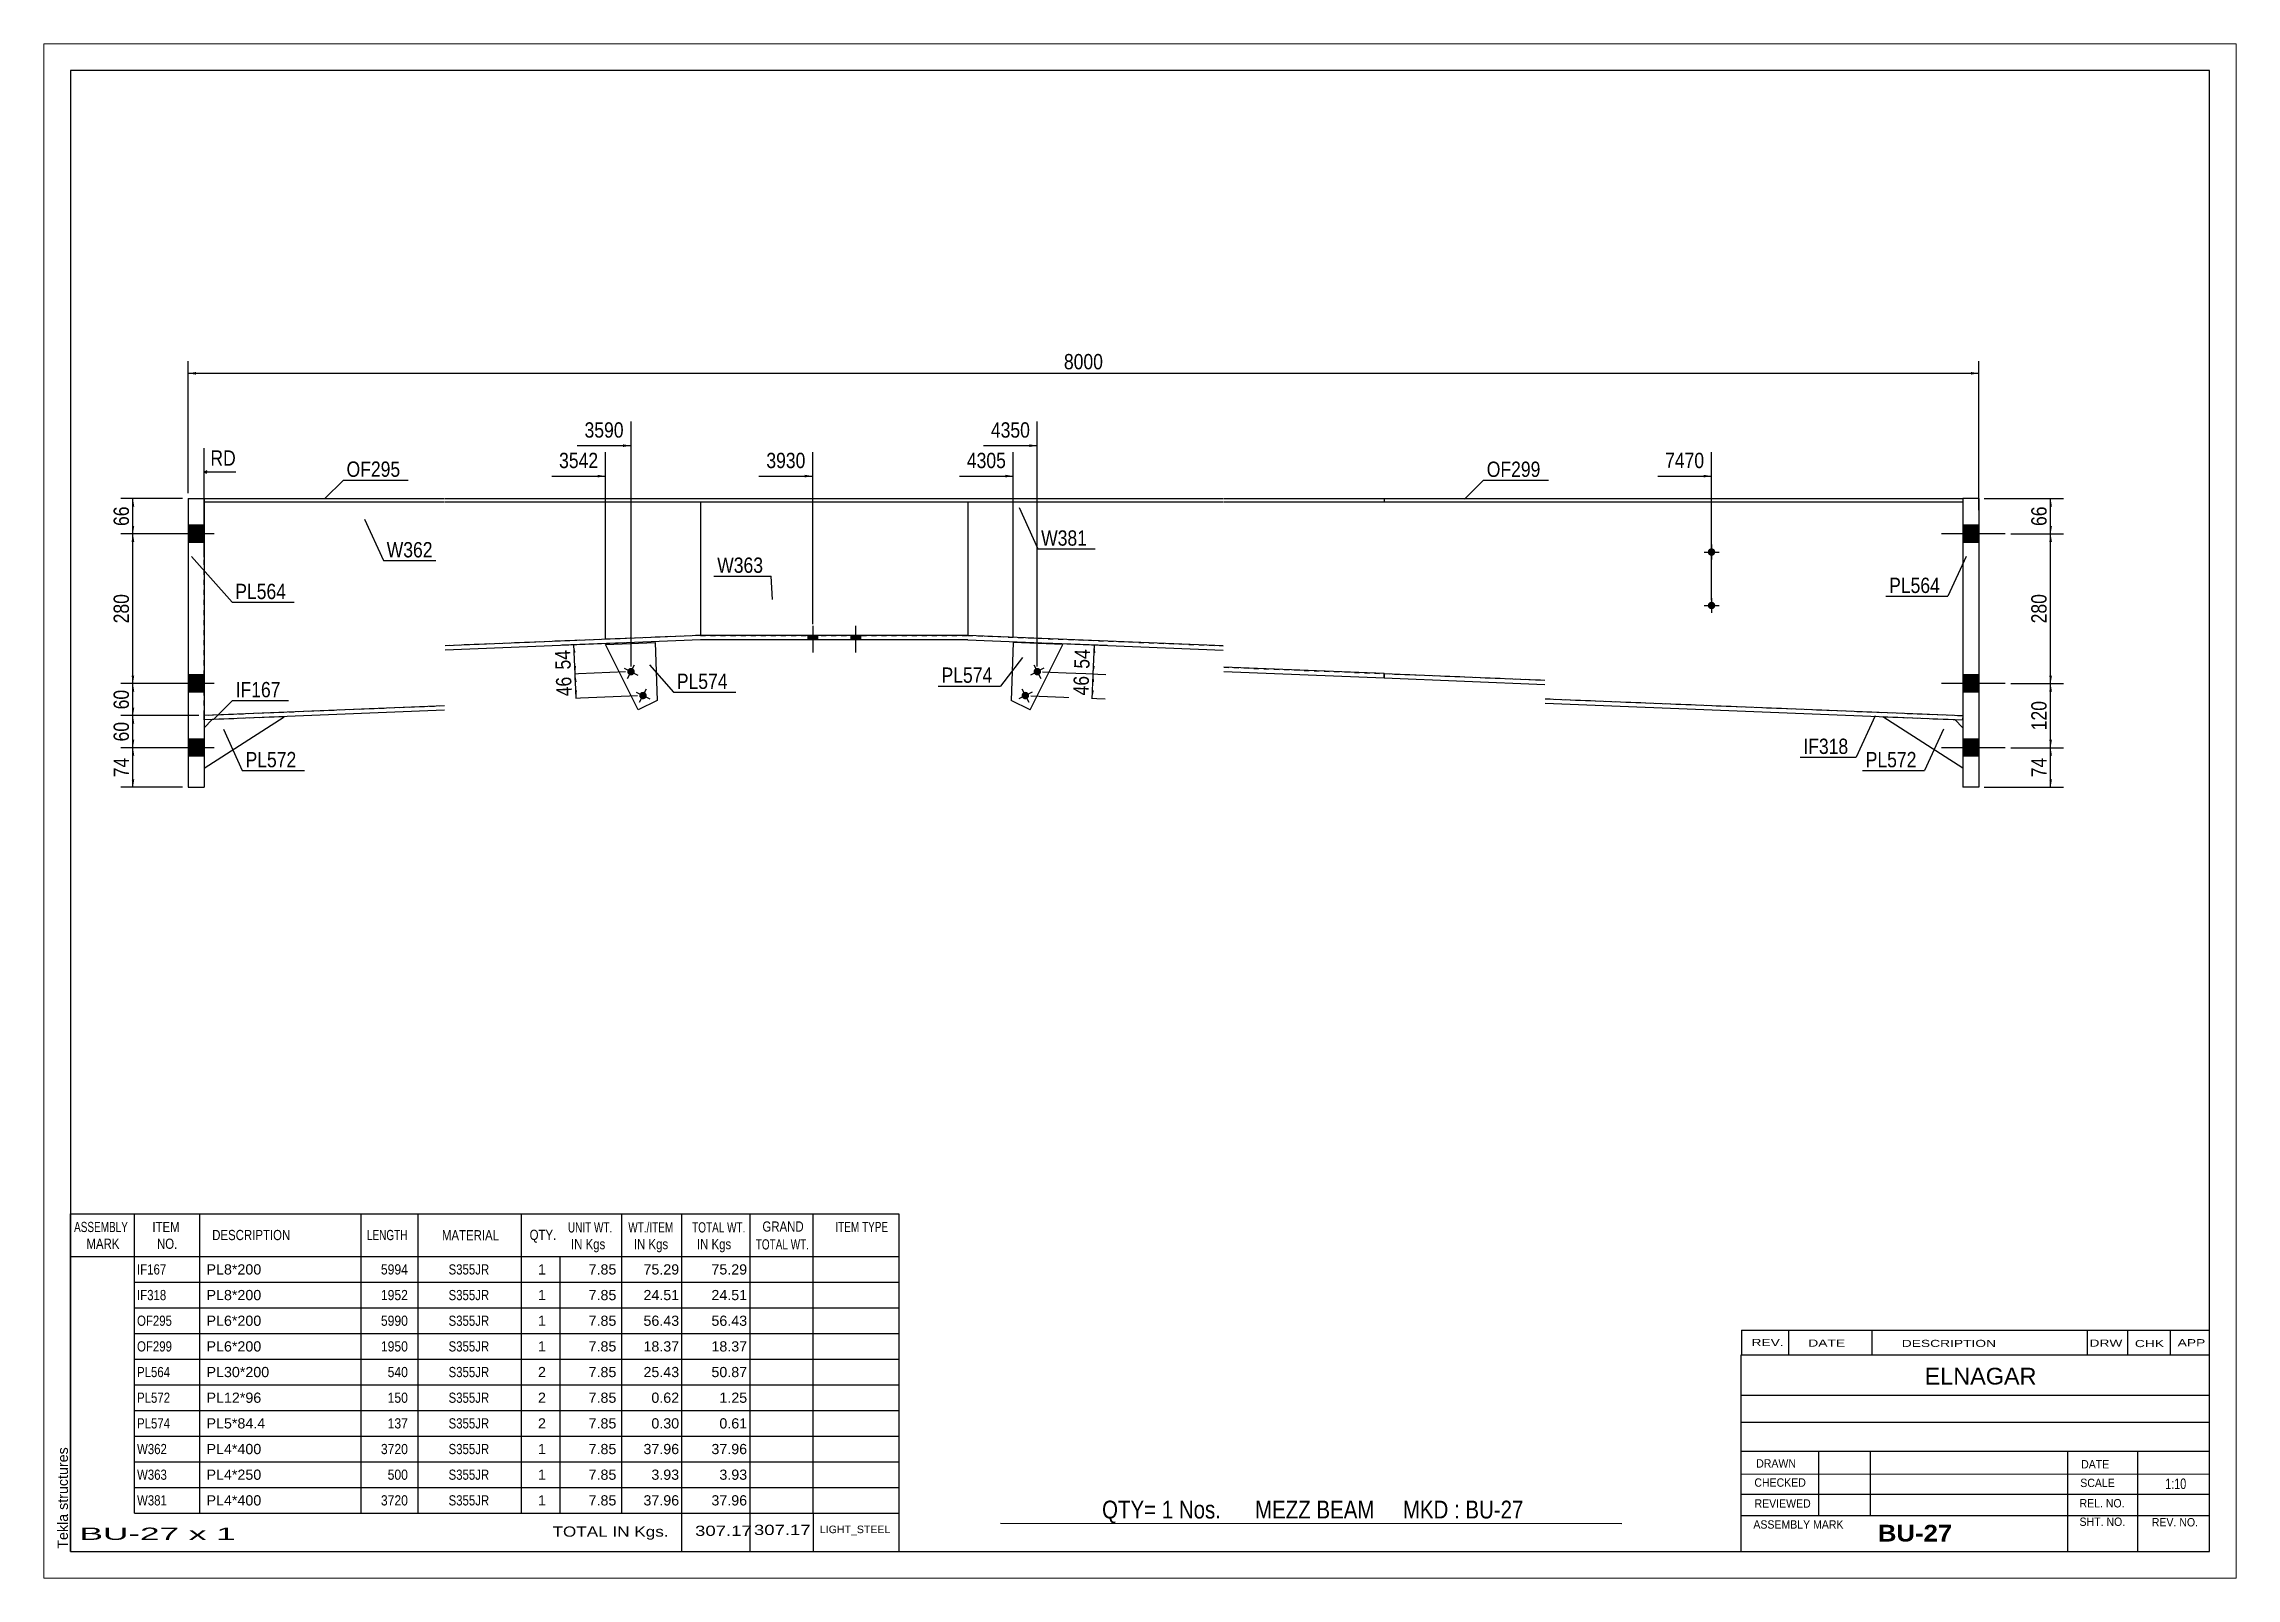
# Paper-space layout 'Layout1' of a CAD drawing. Header units: millimetres. Extents: x 0 to 410, y 0 to 287.
# The model-space entities are those that its viewports show. They can reach past a viewport. Long polylines and large blocks are cut down to what shows.
import ezdxf

# ---------------------------------------------------------------- set-up
doc = ezdxf.new("R2010")
doc.units = ezdxf.units.MM
doc.linetypes.add('DXK_LINE_DOT1', pattern=[1.8814, 0.9407, -0.9407])
doc.layers.add('Viewport layer', color=7, linetype='Continuous', plot=False)
doc.styles.add('Arial', font='ARIAL.TTF', dxfattribs={"height": 0.2})
doc.styles.add('Arial Bold', font='ARIALBD.TTF', dxfattribs={"height": 0.2})
doc.styles.add('Arial Narrow', font='ARIALN.TTF', dxfattribs={"height": 0.2})

# ---------------------------------------------------------------- blocks, each defined once
blk = doc.blocks.new('Unknown-624482841-1863')
at = {"color": 5, "linetype": 'Continuous'}
for p, q in [((375.04, 100.66), (-24.96, 100.66)), ((-24.96, 100.66), (-24.96, -176.34)), ((375.04, -176.34), (375.04, 100.66)), ((-24.96, -176.34), (375.04, -176.34))]:
    blk.add_line(p, q, dxfattribs=at)
at = {"color": 174, "linetype": 'Continuous', "style": 'Arial'}
blk.add_text('Tekla structures', height=1.9102, rotation=90, dxfattribs=at).set_placement((-25.46, -175.84))
blk = doc.blocks.new('Part-624482841-3528 - 1214')
at = {"color": 2, "linetype": 'Continuous'}
for p, q in [((328.93, -29.8), (313.94, -20.2)), ((327.43, -20.74), (328.93, -22.3))]:
    blk.add_line(p, q, dxfattribs=at)
at = {"color": 7, "linetype": 'DXK_LINE_DOT1'}
for p, q in [((313.94, -20.2), (327.43, -20.74)), ((328.93, -22.3), (328.93, -29.8))]:
    blk.add_line(p, q, dxfattribs=at)
blk = doc.blocks.new('Part-624482841-3544 - 1214')
at = {"color": 2, "linetype": 'Continuous'}
for p, q in [((92.84, -5), (45.09, -6.93)), ((92.86, -5.8), (45.09, -7.73)), ((142.84, -5), (92.84, -5)), ((142.83, -5.8), (92.86, -5.8)), ((142.83, -5.8), (190.6, -7.73)), ((190.6, -6.93), (142.84, -5)), ((220.73, -12.14), (190.7, -10.93)), ((190.7, -11.73), (220.7, -12.94)), ((220.7, -12.94), (220.73, -12.14)), ((44.99, -18.19), (0, -20)), ((0.03, -20.8), (0, -20)), ((44.99, -18.99), (0.03, -20.8))]:
    blk.add_line(p, q, dxfattribs=at)
blk = doc.blocks.new('Part-624482841-3523 - 1214')
at = {"color": 2, "linetype": 'Continuous'}
for p, q in [((151.35, -6.34), (150.92, -17.14)), ((160.6, -6.72), (151.35, -6.34)), ((154.49, -18.93), (160.6, -6.72)), ((154.49, -18.93), (150.92, -17.14))]:
    blk.add_line(p, q, dxfattribs=at)
blk = doc.blocks.new('Part-624482841-3524 - 1214')
at = {"color": 2, "linetype": 'Continuous'}
for p, q in [((75.09, -6.72), (84.34, -6.34)), ((81.19, -18.93), (75.09, -6.72)), ((84.34, -6.34), (84.77, -17.14)), ((84.77, -17.14), (81.19, -18.93))]:
    blk.add_line(p, q, dxfattribs=at)
blk = doc.blocks.new('Part-624482841-3533 - 1214')
at = {"color": 2, "linetype": 'Continuous'}
for p, q in [((220.73, 20.6), (220.73, 20)), ((220.73, 20.6), (250.73, 20.6)), ((250.83, 20.6), (328.93, 20.6)), ((328.93, 20.6), (328.93, 20)), ((220.73, 20), (250.73, 20)), ((250.83, 20), (328.93, 20))]:
    blk.add_line(p, q, dxfattribs=at)
blk = doc.blocks.new('Part-624482841-3525 - 1214')
at = {"color": 2, "linetype": 'Continuous'}
for p, q in [((331.93, 20.6), (328.93, 20.6)), ((328.93, 20.6), (328.93, -33.4)), ((331.93, 20.6), (331.93, -33.4)), ((331.93, -33.4), (328.93, -33.4))]:
    blk.add_line(p, q, dxfattribs=at)
blk = doc.blocks.new('Part-624482841-3530 - 1214')
at = {"color": 2, "linetype": 'Continuous'}
for p, q in [((0, 20.6), (0, 20)), ((0, 20.6), (44.99, 20.6)), ((45.09, 20.6), (190.6, 20.6)), ((190.7, 20.6), (220.73, 20.6)), ((220.73, 20.6), (220.73, 20)), ((0, 20), (44.99, 20)), ((45.09, 20), (190.6, 20)), ((190.7, 20), (220.73, 20))]:
    blk.add_line(p, q, dxfattribs=at)
blk = doc.blocks.new('Part-624482841-3535 - 1214')
at = {"color": 2, "linetype": 'Continuous'}
blk.add_line((142.84, 20), (142.84, -5), dxfattribs=at)
at = {"color": 7, "linetype": 'DXK_LINE_DOT1'}
for p, q in [((142.84, 20), (190.6, 20)), ((190.7, 20), (250.73, 20)), ((250.83, 20), (328.93, 20)), ((328.93, 20), (328.93, -20)), ((142.84, -5), (190.6, -6.93)), ((190.7, -10.93), (250.73, -13.35)), ((250.83, -16.85), (328.93, -20))]:
    blk.add_line(p, q, dxfattribs=at)
blk = doc.blocks.new('Part-624482841-3536 - 1214')
at = {"color": 2, "linetype": 'Continuous'}
for p, q in [((92.84, 20), (92.84, -5)), ((142.84, 20), (142.84, -5))]:
    blk.add_line(p, q, dxfattribs=at)
at = {"color": 7, "linetype": 'DXK_LINE_DOT1'}
for p, q in [((92.84, 20), (142.84, 20)), ((92.84, -5), (142.84, -5))]:
    blk.add_line(p, q, dxfattribs=at)
blk = doc.blocks.new('Part-624482841-3537 - 1214')
at = {"color": 2, "linetype": 'Continuous'}
for p, q in [((220.73, -12.14), (220.7, -12.94)), ((220.73, -12.14), (250.73, -13.35)), ((220.7, -12.94), (250.73, -14.15)), ((250.83, -16.85), (328.93, -20)), ((250.83, -17.65), (328.89, -20.8)), ((328.93, -20), (328.89, -20.8))]:
    blk.add_line(p, q, dxfattribs=at)
blk = doc.blocks.new('Part-624482841-3539 - 1214')
at = {"color": 2, "linetype": 'Continuous'}
for p, q in [((-3, 20.6), (0, 20.6)), ((-3, 20.6), (-3, -33.4)), ((0, 20.6), (0, -33.4)), ((-3, -33.4), (0, -33.4))]:
    blk.add_line(p, q, dxfattribs=at)
blk = doc.blocks.new('Part-624482841-3542 - 1214')
at = {"color": 2, "linetype": 'Continuous'}
for p, q in [((0, -29.8), (14.99, -20.2)), ((1.5, -20.74), (0, -22.3))]:
    blk.add_line(p, q, dxfattribs=at)
at = {"color": 7, "linetype": 'DXK_LINE_DOT1'}
for p, q in [((14.99, -20.2), (1.5, -20.74)), ((0, -22.3), (0, -29.8))]:
    blk.add_line(p, q, dxfattribs=at)
blk = doc.blocks.new('Part-624482841-3547 - 1214')
at = {"color": 7, "linetype": 'DXK_LINE_DOT1'}
for p, q in [((0, -20), (0, 20)), ((0, 20), (44.99, 20)), ((45.09, 20), (92.84, 20)), ((92.84, -5), (45.09, -6.93)), ((44.99, -18.19), (0, -20))]:
    blk.add_line(p, q, dxfattribs=at)
at = {"color": 2, "linetype": 'Continuous'}
blk.add_line((92.84, 20), (92.84, -5), dxfattribs=at)
blk = doc.blocks.new('Bolt-624482841-3548 - 1214')
at = {"linetype": 'Continuous'}
blk.add_hatch(color=3, dxfattribs=at).paths.add_polyline_path([(153.92, -16.87, -1), (153.28, -15.62, -1)])
at = {"color": 3, "linetype": 'Continuous'}
for p, q in [((154.85, -15.62), (152.35, -16.88)), ((152.97, -15), (154.23, -17.5))]:
    blk.add_line(p, q, dxfattribs=at)
blk = doc.blocks.new('Bolt-624482841-3549 - 1214')
at = {"linetype": 'Continuous'}
blk.add_hatch(color=3, dxfattribs=at).paths.add_polyline_path([(156.15, -12.4, -1), (155.52, -11.15, -1)])
at = {"color": 3, "linetype": 'Continuous'}
for p, q in [((157.08, -11.14), (154.59, -12.41)), ((155.2, -10.53), (156.47, -13.03))]:
    blk.add_line(p, q, dxfattribs=at)
blk = doc.blocks.new('Bolt-624482841-3550 - 1214')
at = {"linetype": 'Continuous'}
blk.add_hatch(color=3, dxfattribs=at).paths.add_polyline_path([(82.4, -15.62, -1), (81.77, -16.87, -1)])
at = {"color": 3, "linetype": 'Continuous'}
for p, q in [((80.84, -15.62), (83.34, -16.88)), ((81.45, -17.5), (82.72, -15))]:
    blk.add_line(p, q, dxfattribs=at)
blk = doc.blocks.new('Bolt-624482841-3551 - 1214')
at = {"linetype": 'Continuous'}
blk.add_hatch(color=3, dxfattribs=at).paths.add_polyline_path([(80.17, -11.15, -1), (79.53, -12.4, -1)])
at = {"color": 3, "linetype": 'Continuous'}
for p, q in [((78.6, -11.14), (81.1, -12.41)), ((79.22, -13.03), (80.48, -10.53))]:
    blk.add_line(p, q, dxfattribs=at)
blk = doc.blocks.new('Bolt-624482841-3552 - 1214')
at = {"linetype": 'Continuous'}
for points in [[(328.93, 15.6), (328.93, 12.4), (331.93, 12.4), (331.93, 15.6)], [(328.93, 15.6), (328.93, 12.4), (331.93, 12.4), (331.93, 15.6)], [(328.93, -12.4), (328.93, -15.6), (331.93, -15.6), (331.93, -12.4)], [(328.93, -12.4), (328.93, -15.6), (331.93, -15.6), (331.93, -12.4)], [(328.93, -24.4), (328.93, -27.6), (331.93, -27.6), (331.93, -24.4)], [(328.93, -24.4), (328.93, -27.6), (331.93, -27.6), (331.93, -24.4)]]:
    blk.add_hatch(color=3, dxfattribs=at).paths.add_polyline_path(points)
at = {"color": 3, "linetype": 'Continuous'}
for p, q in [((336.83, 14), (324.93, 14)), ((336.83, 14), (324.93, 14)), ((331.93, 15.6), (328.93, 15.6)), ((331.93, 15.6), (328.93, 15.6)), ((331.93, 12.4), (328.93, 12.4)), ((331.93, 12.4), (328.93, 12.4)), ((336.83, -14), (324.93, -14)), ((336.83, -14), (324.93, -14)), ((331.93, -12.4), (328.93, -12.4)), ((331.93, -12.4), (328.93, -12.4)), ((331.93, -15.6), (328.93, -15.6)), ((331.93, -15.6), (328.93, -15.6)), ((331.93, -24.4), (328.93, -24.4)), ((331.93, -24.4), (328.93, -24.4)), ((336.83, -26), (324.93, -26)), ((336.83, -26), (324.93, -26)), ((331.93, -27.6), (328.93, -27.6)), ((331.93, -27.6), (328.93, -27.6))]:
    blk.add_line(p, q, dxfattribs=at)
blk = doc.blocks.new('Bolt-624482841-3555 - 1214')
at = {"linetype": 'Continuous'}
for points in [[(281.93, 11.3), (282.07, 11.29), (282.21, 11.24), (282.34, 11.17), (282.45, 11.07), (282.53, 10.95), (282.59, 10.82), (282.62, 10.67), (282.62, 10.53), (282.59, 10.39), (282.53, 10.25), (282.45, 10.13), (282.34, 10.04), (282.21, 9.96), (282.07, 9.92), (281.93, 9.9), (281.78, 9.92), (281.64, 9.96), (281.52, 10.04), (281.41, 10.13), (281.32, 10.25), (281.26, 10.39), (281.23, 10.53), (281.23, 10.67), (281.26, 10.82), (281.32, 10.95), (281.41, 11.07), (281.52, 11.17), (281.64, 11.24), (281.78, 11.29)], [(281.93, 1.3), (282.07, 1.29), (282.21, 1.24), (282.34, 1.17), (282.45, 1.07), (282.53, 0.95), (282.59, 0.82), (282.62, 0.67), (282.62, 0.53), (282.59, 0.39), (282.53, 0.25), (282.45, 0.13), (282.34, 0.04), (282.21, -0.04), (282.07, -0.08), (281.93, -0.1), (281.78, -0.08), (281.64, -0.04), (281.52, 0.04), (281.41, 0.13), (281.32, 0.25), (281.26, 0.39), (281.23, 0.53), (281.23, 0.67), (281.26, 0.82), (281.32, 0.95), (281.41, 1.07), (281.52, 1.17), (281.64, 1.24), (281.78, 1.29)]]:
    blk.add_hatch(color=3, dxfattribs=at).paths.add_polyline_path(points)
at = {"color": 3, "linetype": 'Continuous'}
for p, q in [((280.53, 10.6), (283.33, 10.6)), ((281.93, 12), (281.93, 9.2)), ((280.53, 0.6), (283.33, 0.6)), ((281.93, 2), (281.93, -0.8))]:
    blk.add_line(p, q, dxfattribs=at)
blk = doc.blocks.new('Bolt-624482841-3556 - 1214')
at = {"linetype": 'Continuous'}
for points in [[(-3, 15.6), (-3, 12.4), (0, 12.4), (0, 15.6)], [(-3, 15.6), (-3, 12.4), (0, 12.4), (0, 15.6)], [(-3, -12.4), (-3, -15.6), (0, -15.6), (0, -12.4)], [(-3, -12.4), (-3, -15.6), (0, -15.6), (0, -12.4)], [(-3, -24.4), (-3, -27.6), (0, -27.6), (0, -24.4)], [(-3, -24.4), (-3, -27.6), (0, -27.6), (0, -24.4)]]:
    blk.add_hatch(color=3, dxfattribs=at).paths.add_polyline_path(points)
at = {"color": 3, "linetype": 'Continuous'}
for p, q in [((1.9, 14), (-10, 14)), ((1.9, 14), (-10, 14)), ((0, 15.6), (-3, 15.6)), ((0, 15.6), (-3, 15.6)), ((0, 12.4), (-3, 12.4)), ((0, 12.4), (-3, 12.4)), ((1.9, -14), (-10, -14)), ((1.9, -14), (-10, -14)), ((0, -12.4), (-3, -12.4)), ((0, -12.4), (-3, -12.4)), ((0, -15.6), (-3, -15.6)), ((0, -15.6), (-3, -15.6)), ((0, -24.4), (-3, -24.4)), ((0, -24.4), (-3, -24.4)), ((1.9, -26), (-10, -26)), ((1.9, -26), (-10, -26)), ((0, -27.6), (-3, -27.6)), ((0, -27.6), (-3, -27.6))]:
    blk.add_line(p, q, dxfattribs=at)
blk = doc.blocks.new('Bolt-624482841-3559 - 1214')
at = {"linetype": 'Continuous'}
for points in [[(114.74, -5), (112.94, -5), (112.94, -5.8), (114.74, -5.8)], [(114.74, -5), (112.94, -5), (112.94, -5.8), (114.74, -5.8)], [(122.74, -5), (120.94, -5), (120.94, -5.8), (122.74, -5.8)], [(122.74, -5), (120.94, -5), (120.94, -5.8), (122.74, -5.8)]]:
    blk.add_hatch(color=3, dxfattribs=at).paths.add_polyline_path(points)
at = {"color": 3, "linetype": 'Continuous'}
for p, q in [((113.84, -3.2), (113.84, -8.2)), ((113.84, -3.2), (113.84, -8.2)), ((121.84, -3.2), (121.84, -8.2)), ((121.84, -3.2), (121.84, -8.2)), ((112.94, -5), (112.94, -5.8)), ((112.94, -5), (112.94, -5.8)), ((114.74, -5), (114.74, -5.8)), ((114.74, -5), (114.74, -5.8)), ((120.94, -5), (120.94, -5.8)), ((120.94, -5), (120.94, -5.8)), ((122.74, -5), (122.74, -5.8)), ((122.74, -5), (122.74, -5.8))]:
    blk.add_line(p, q, dxfattribs=at)
blk = doc.blocks.new('StraightDimension-624482841-5472 - 1214')
at = {"linetype": 'Continuous'}
for points in [[(165.97, -13.69), (166.28, -12.2), (166.47, -13.71)], [(166.41, -15.26), (166.1, -16.75), (165.91, -15.24)]]:
    blk.add_hatch(color=7, dxfattribs=at).paths.add_polyline_path(points)
at = {"color": 7, "linetype": 'Continuous'}
for p, q in [((156.83, -11.82), (168.68, -12.29)), ((166.1, -16.75), (166.28, -12.2)), ((154.6, -16.29), (168.5, -16.85))]:
    blk.add_line(p, q, dxfattribs=at)
at = {"color": 0}
blk.add_wipeout([(166.14, -12.04), (161.94, -11.87), (161.75, -16.73), (165.94, -16.9)], dxfattribs=at)
at = {"color": 3, "style": 'Arial Narrow'}
blk.add_text('46', height=2.863, rotation=87.6912, dxfattribs=at).set_placement((165.37, -16.27))
blk = doc.blocks.new('StraightDimension-624482841-5240 - 1214')
at = {"linetype": 'Continuous'}
blk.add_hatch(color=7, dxfattribs=at).paths.add_polyline_path([(154.33, 30.75), (155.83, 30.5), (154.33, 30.25)])
at = {"color": 7, "linetype": 'Continuous'}
for p, q in [((155.83, -10.78), (155.83, 35)), ((145.77, 30.5), (155.83, 30.5))]:
    blk.add_line(p, q, dxfattribs=at)
at = {"color": 0}
blk.add_wipeout([(155.06, 31.4), (155.06, 35.6), (146.55, 35.6), (146.55, 31.4)], dxfattribs=at)
at = {"color": 3, "style": 'Arial Narrow'}
blk.add_text('4350', height=2.863, dxfattribs=at).set_placement((147.15, 32))
blk = doc.blocks.new('StraightDimension-624482841-5239 - 1214')
at = {"linetype": 'Continuous'}
blk.add_hatch(color=7, dxfattribs=at).paths.add_polyline_path([(280.43, 25.05), (281.93, 24.8), (280.43, 24.55)])
at = {"color": 7, "linetype": 'Continuous'}
for p, q in [((281.93, 1.6), (281.93, 29.3)), ((271.86, 24.8), (281.93, 24.8))]:
    blk.add_line(p, q, dxfattribs=at)
at = {"color": 0}
blk.add_wipeout([(281.15, 25.7), (281.15, 29.9), (272.64, 29.9), (272.64, 25.7)], dxfattribs=at)
at = {"color": 3, "style": 'Arial Narrow'}
blk.add_text('7470', height=2.863, dxfattribs=at).set_placement((273.24, 26.3))
blk = doc.blocks.new('StraightDimension-624482841-5542 - 1214')
at = {"linetype": 'Continuous'}
for points in [[(-13.55, -27.5), (-13.3, -26), (-13.05, -27.5)], [(-13.05, -31.9), (-13.3, -33.4), (-13.55, -31.9)]]:
    blk.add_hatch(color=7, dxfattribs=at).paths.add_polyline_path(points)
at = {"color": 7, "linetype": 'Continuous'}
for p, q in [((-4, -26), (-15.55, -26)), ((-13.3, -33.4), (-13.3, -26)), ((-4, -33.4), (-15.55, -33.4))]:
    blk.add_line(p, q, dxfattribs=at)
at = {"color": 0}
blk.add_wipeout([(-13.45, -27.27), (-17.65, -27.27), (-17.65, -32.13), (-13.45, -32.13)], dxfattribs=at)
at = {"color": 3, "style": 'Arial Narrow'}
blk.add_text('74', height=2.863, rotation=90.0002, dxfattribs=at).set_placement((-14.05, -31.53))
blk = doc.blocks.new('StraightDimension-624482841-5216 - 1214')
at = {"linetype": 'Continuous'}
for points in [[(345.09, -27.5), (345.34, -26), (345.59, -27.5)], [(345.59, -31.9), (345.34, -33.4), (345.09, -31.9)]]:
    blk.add_hatch(color=7, dxfattribs=at).paths.add_polyline_path(points)
at = {"color": 7, "linetype": 'Continuous'}
for p, q in [((337.93, -26), (347.74, -26)), ((345.34, -33.4), (345.34, -26)), ((332.93, -33.4), (347.74, -33.4))]:
    blk.add_line(p, q, dxfattribs=at)
at = {"color": 0}
blk.add_wipeout([(345.19, -27.27), (340.99, -27.27), (340.99, -32.13), (345.19, -32.13)], dxfattribs=at)
at = {"color": 3, "style": 'Arial Narrow'}
blk.add_text('74', height=2.863, rotation=90.0002, dxfattribs=at).set_placement((344.59, -31.53))
blk = doc.blocks.new('StraightDimension-624482841-5538 - 1214')
at = {"linetype": 'Continuous'}
for points in [[(-13.55, 19.1), (-13.3, 20.6), (-13.05, 19.1)], [(-13.05, 15.5), (-13.3, 14), (-13.55, 15.5)]]:
    blk.add_hatch(color=7, dxfattribs=at).paths.add_polyline_path(points)
at = {"color": 7, "linetype": 'Continuous'}
for p, q in [((-4, 20.6), (-15.55, 20.6)), ((-13.3, 14), (-13.3, 20.6)), ((-4, 14), (-15.55, 14))]:
    blk.add_line(p, q, dxfattribs=at)
at = {"color": 0}
blk.add_wipeout([(-13.45, 19.73), (-17.65, 19.73), (-17.65, 14.87), (-13.45, 14.87)], dxfattribs=at)
at = {"color": 3, "style": 'Arial Narrow'}
blk.add_text('66', height=2.863, rotation=90.0002, dxfattribs=at).set_placement((-14.05, 15.47))
blk = doc.blocks.new('StraightDimension-624482841-5541 - 1214')
at = {"linetype": 'Continuous'}
for points in [[(-13.55, -21.5), (-13.3, -20), (-13.05, -21.5)], [(-13.05, -24.5), (-13.3, -26), (-13.55, -24.5)]]:
    blk.add_hatch(color=7, dxfattribs=at).paths.add_polyline_path(points)
at = {"color": 7, "linetype": 'Continuous'}
for p, q in [((-1, -20), (-15.55, -20)), ((-13.3, -26), (-13.3, -20)), ((-4, -26), (-15.55, -26))]:
    blk.add_line(p, q, dxfattribs=at)
at = {"color": 0}
blk.add_wipeout([(-13.45, -20.57), (-17.65, -20.57), (-17.65, -25.43), (-13.45, -25.43)], dxfattribs=at)
at = {"color": 3, "style": 'Arial Narrow'}
blk.add_text('60', height=2.863, rotation=90.0002, dxfattribs=at).set_placement((-14.05, -24.83))
blk = doc.blocks.new('StraightDimension-624482841-5214 - 1214')
at = {"linetype": 'Continuous'}
for points in [[(345.09, 12.5), (345.34, 14), (345.59, 12.5)], [(345.59, -12.5), (345.34, -14), (345.09, -12.5)]]:
    blk.add_hatch(color=7, dxfattribs=at).paths.add_polyline_path(points)
at = {"color": 7, "linetype": 'Continuous'}
for p, q in [((337.93, 14), (347.74, 14)), ((345.34, -14), (345.34, 14)), ((337.93, -14), (347.74, -14))]:
    blk.add_line(p, q, dxfattribs=at)
at = {"color": 0}
blk.add_wipeout([(345.19, 3.34), (340.99, 3.34), (340.99, -3.34), (345.19, -3.34)], dxfattribs=at)
at = {"color": 3, "style": 'Arial Narrow'}
blk.add_text('280', height=2.863, rotation=90.0002, dxfattribs=at).set_placement((344.59, -2.74))
blk = doc.blocks.new('StraightDimension-624482841-5244 - 1214')
at = {"linetype": 'Continuous'}
blk.add_hatch(color=7, dxfattribs=at).paths.add_polyline_path([(73.59, 25.05), (75.09, 24.8), (73.59, 24.55)])
at = {"color": 7, "linetype": 'Continuous'}
for p, q in [((75.09, -5.72), (75.09, 29.3)), ((65.03, 24.8), (75.09, 24.8))]:
    blk.add_line(p, q, dxfattribs=at)
at = {"color": 0, "linetype": 'Continuous'}
blk.add_wipeout([(6.53, 26.15), (6.53, 30.35), (0.59, 30.35), (0.59, 26.15)], dxfattribs=at)
at = {"color": 7, "linetype": 'Continuous'}
for p, q in [((0, 9.62), (0, 30.05)), ((0.5, 25.8), (0, 25.55)), ((0.5, 25.3), (0, 25.55)), ((5.93, 25.55), (0, 25.55))]:
    blk.add_line(p, q, dxfattribs=at)
at = {"color": 3, "linetype": 'Continuous', "style": 'Arial Narrow'}
blk.add_text('RD', height=2.863, dxfattribs=at).set_placement((1.19, 26.75))
at = {"color": 0}
blk.add_wipeout([(74.31, 25.7), (74.31, 29.9), (65.8, 29.9), (65.8, 25.7)], dxfattribs=at)
at = {"color": 3, "style": 'Arial Narrow'}
blk.add_text('3542', height=2.863, dxfattribs=at).set_placement((66.4, 26.3))
blk = doc.blocks.new('StraightDimension-624482841-5243 - 1214')
at = {"linetype": 'Continuous'}
blk.add_hatch(color=7, dxfattribs=at).paths.add_polyline_path([(78.35, 30.75), (79.85, 30.5), (78.35, 30.25)])
at = {"color": 7, "linetype": 'Continuous'}
for p, q in [((79.85, -10.78), (79.85, 35)), ((69.79, 30.5), (79.85, 30.5))]:
    blk.add_line(p, q, dxfattribs=at)
at = {"color": 0}
blk.add_wipeout([(79.08, 31.4), (79.08, 35.6), (70.56, 35.6), (70.56, 31.4)], dxfattribs=at)
at = {"color": 3, "style": 'Arial Narrow'}
blk.add_text('3590', height=2.863, dxfattribs=at).set_placement((71.16, 32))
blk = doc.blocks.new('StraightDimension-624482841-5242 - 1214')
at = {"linetype": 'Continuous'}
blk.add_hatch(color=7, dxfattribs=at).paths.add_polyline_path([(112.34, 25.05), (113.84, 24.8), (112.34, 24.55)])
at = {"color": 7, "linetype": 'Continuous'}
for p, q in [((113.84, -2.9), (113.84, 29.3)), ((103.78, 24.8), (113.84, 24.8))]:
    blk.add_line(p, q, dxfattribs=at)
at = {"color": 0}
blk.add_wipeout([(113.07, 25.7), (113.07, 29.9), (104.56, 29.9), (104.56, 25.7)], dxfattribs=at)
at = {"color": 3, "style": 'Arial Narrow'}
blk.add_text('3930', height=2.863, dxfattribs=at).set_placement((105.16, 26.3))
blk = doc.blocks.new('StraightDimension-624482841-5213 - 1214')
at = {"linetype": 'Continuous'}
for points in [[(345.09, 19.1), (345.34, 20.6), (345.59, 19.1)], [(345.59, 15.5), (345.34, 14), (345.09, 15.5)]]:
    blk.add_hatch(color=7, dxfattribs=at).paths.add_polyline_path(points)
at = {"color": 7, "linetype": 'Continuous'}
for p, q in [((332.93, 20.6), (347.74, 20.6)), ((345.34, 14), (345.34, 20.6)), ((337.93, 14), (347.74, 14))]:
    blk.add_line(p, q, dxfattribs=at)
at = {"color": 0}
blk.add_wipeout([(345.19, 19.73), (340.99, 19.73), (340.99, 14.87), (345.19, 14.87)], dxfattribs=at)
at = {"color": 3, "style": 'Arial Narrow'}
blk.add_text('66', height=2.863, rotation=90.0002, dxfattribs=at).set_placement((344.59, 15.47))
blk = doc.blocks.new('StraightDimension-624482841-5215 - 1214')
at = {"linetype": 'Continuous'}
for points in [[(345.09, -15.5), (345.34, -14), (345.59, -15.5)], [(345.59, -24.5), (345.34, -26), (345.09, -24.5)]]:
    blk.add_hatch(color=7, dxfattribs=at).paths.add_polyline_path(points)
at = {"color": 7, "linetype": 'Continuous'}
for p, q in [((337.93, -14), (347.74, -14)), ((345.34, -26), (345.34, -14)), ((337.93, -26), (347.74, -26))]:
    blk.add_line(p, q, dxfattribs=at)
at = {"color": 0}
blk.add_wipeout([(345.19, -16.66), (340.99, -16.66), (340.99, -23.34), (345.19, -23.34)], dxfattribs=at)
at = {"color": 3, "style": 'Arial Narrow'}
blk.add_text('120', height=2.863, rotation=90.0002, dxfattribs=at).set_placement((344.59, -22.74))
blk = doc.blocks.new('StraightDimension-624482841-5241 - 1214')
at = {"linetype": 'Continuous'}
blk.add_hatch(color=7, dxfattribs=at).paths.add_polyline_path([(149.85, 25.05), (151.35, 24.8), (149.85, 24.55)])
at = {"color": 7, "linetype": 'Continuous'}
for p, q in [((151.35, -5.34), (151.35, 29.3)), ((141.29, 24.8), (151.35, 24.8))]:
    blk.add_line(p, q, dxfattribs=at)
at = {"color": 0}
blk.add_wipeout([(150.58, 25.7), (150.58, 29.9), (142.06, 29.9), (142.06, 25.7)], dxfattribs=at)
at = {"color": 3, "style": 'Arial Narrow'}
blk.add_text('4305', height=2.863, dxfattribs=at).set_placement((142.66, 26.3))
blk = doc.blocks.new('StraightDimension-624482841-5379 - 1214')
at = {"linetype": 'Continuous'}
for points in [[(68.97, -8.26), (69.16, -6.76), (69.47, -8.24)], [(69.57, -10.69), (69.38, -12.2), (69.07, -10.71)]]:
    blk.add_hatch(color=7, dxfattribs=at).paths.add_polyline_path(points)
at = {"color": 7, "linetype": 'Continuous'}
for p, q in [((78.63, -6.37), (66.91, -6.85)), ((69.38, -12.2), (69.16, -6.76)), ((78.85, -11.82), (67.13, -12.29))]:
    blk.add_line(p, q, dxfattribs=at)
at = {"color": 0}
blk.add_wipeout([(69.02, -7.06), (64.83, -7.23), (65.02, -12.08), (69.22, -11.91)], dxfattribs=at)
at = {"color": 3, "style": 'Arial Narrow'}
blk.add_text('54', height=2.863, rotation=92.3092, dxfattribs=at).set_placement((68.6, -11.33))
blk = doc.blocks.new('StraightDimension-624482841-5380 - 1214')
at = {"linetype": 'Continuous'}
for points in [[(69.19, -13.71), (69.38, -12.2), (69.69, -13.69)], [(69.75, -15.25), (69.57, -16.75), (69.25, -15.27)]]:
    blk.add_hatch(color=7, dxfattribs=at).paths.add_polyline_path(points)
at = {"color": 7, "linetype": 'Continuous'}
for p, q in [((78.85, -11.82), (67.13, -12.29)), ((69.57, -16.75), (69.38, -12.2)), ((81.09, -16.29), (67.32, -16.84))]:
    blk.add_line(p, q, dxfattribs=at)
at = {"color": 0}
blk.add_wipeout([(69.23, -12.06), (65.03, -12.23), (65.22, -17.08), (69.42, -16.91)], dxfattribs=at)
at = {"color": 3, "style": 'Arial Narrow'}
blk.add_text('46', height=2.863, rotation=92.3092, dxfattribs=at).set_placement((68.8, -16.33))
blk = doc.blocks.new('StraightDimension-624482841-5471 - 1214')
at = {"linetype": 'Continuous'}
for points in [[(166.19, -8.24), (166.5, -6.75), (166.69, -8.26)], [(166.59, -10.71), (166.28, -12.2), (166.09, -10.69)]]:
    blk.add_hatch(color=7, dxfattribs=at).paths.add_polyline_path(points)
at = {"color": 7, "linetype": 'Continuous'}
for p, q in [((157.05, -6.37), (168.9, -6.85)), ((166.28, -12.2), (166.5, -6.75)), ((156.83, -11.82), (168.68, -12.29))]:
    blk.add_line(p, q, dxfattribs=at)
at = {"color": 0}
blk.add_wipeout([(166.34, -7.04), (162.14, -6.87), (161.95, -11.73), (166.14, -11.9)], dxfattribs=at)
at = {"color": 3, "style": 'Arial Narrow'}
blk.add_text('54', height=2.863, rotation=87.6912, dxfattribs=at).set_placement((165.57, -11.27))
blk = doc.blocks.new('StraightDimension-624482841-5539 - 1214')
at = {"linetype": 'Continuous'}
for points in [[(-13.55, 12.5), (-13.3, 14), (-13.05, 12.5)], [(-13.05, -12.5), (-13.3, -14), (-13.55, -12.5)]]:
    blk.add_hatch(color=7, dxfattribs=at).paths.add_polyline_path(points)
at = {"color": 7, "linetype": 'Continuous'}
for p, q in [((-4, 14), (-15.55, 14)), ((-13.3, -14), (-13.3, 14)), ((-5.05, -14), (-15.55, -14))]:
    blk.add_line(p, q, dxfattribs=at)
at = {"color": 0}
blk.add_wipeout([(-13.45, 3.34), (-17.65, 3.34), (-17.65, -3.34), (-13.45, -3.34)], dxfattribs=at)
at = {"color": 3, "style": 'Arial Narrow'}
blk.add_text('280', height=2.863, rotation=90.0002, dxfattribs=at).set_placement((-14.05, -2.74))
blk = doc.blocks.new('StraightDimension-624482841-5540 - 1214')
at = {"linetype": 'Continuous'}
for points in [[(-13.55, -15.5), (-13.3, -14), (-13.05, -15.5)], [(-13.05, -18.5), (-13.3, -20), (-13.55, -18.5)]]:
    blk.add_hatch(color=7, dxfattribs=at).paths.add_polyline_path(points)
at = {"color": 7, "linetype": 'Continuous'}
for p, q in [((-5.05, -14), (-15.55, -14)), ((-13.3, -20), (-13.3, -14)), ((-1, -20), (-15.55, -20))]:
    blk.add_line(p, q, dxfattribs=at)
at = {"color": 0}
blk.add_wipeout([(-13.45, -14.57), (-17.65, -14.57), (-17.65, -19.43), (-13.45, -19.43)], dxfattribs=at)
at = {"color": 3, "style": 'Arial Narrow'}
blk.add_text('60', height=2.863, rotation=90.0002, dxfattribs=at).set_placement((-14.05, -18.83))
blk = doc.blocks.new('StraightDimension-624482841-5589 - 1214')
at = {"linetype": 'Continuous'}
for points in [[(-1.5, 43.78), (-3, 44.03), (-1.5, 44.28)], [(330.43, 44.28), (331.93, 44.03), (330.43, 43.78)]]:
    blk.add_hatch(color=7, dxfattribs=at).paths.add_polyline_path(points)
at = {"color": 7, "linetype": 'Continuous'}
for p, q in [((-3, 21.6), (-3, 46.28)), ((331.93, 18.46), (331.93, 46.28)), ((-3, 44.03), (331.93, 44.03))]:
    blk.add_line(p, q, dxfattribs=at)
at = {"color": 0}
blk.add_wipeout([(168.72, 44.18), (168.72, 48.38), (160.21, 48.38), (160.21, 44.18)], dxfattribs=at)
at = {"color": 3, "style": 'Arial Narrow'}
blk.add_text('8000', height=2.863, dxfattribs=at).set_placement((160.81, 44.78))
blk = doc.blocks.new('CBS_BOM-624482841-5636')
at = {"color": 7, "linetype": 'Continuous'}
for p, q in [((-24.99, -121.17), (-24.99, -113.17)), ((-24.99, -113.17), (129.93, -113.18)), ((-12.99, -121.17), (-12.99, -113.17)), ((-0.8, -121.17), (-0.8, -113.17)), ((29.37, -121.17), (29.37, -113.17)), ((40.05, -121.17), (40.05, -113.17)), ((59.36, -121.17), (59.36, -113.17)), ((78.16, -121.17), (78.16, -113.17)), ((89.38, -121.17), (89.38, -113.17)), ((102.16, -121.17), (102.16, -113.17)), ((113.91, -121.17), (113.91, -113.17)), ((129.93, -113.18), (129.93, -121.17)), ((-24.99, -121.17), (129.93, -121.17)), ((-24.99, -125.97), (-24.99, -121.17)), ((-12.99, -125.97), (-12.99, -121.17)), ((-0.8, -125.97), (-0.8, -121.17)), ((29.37, -125.97), (29.37, -121.17)), ((40.05, -125.97), (40.05, -121.17)), ((59.36, -125.97), (59.36, -121.17)), ((66.63, -125.97), (66.63, -121.17)), ((78.16, -125.97), (78.16, -121.17)), ((89.38, -125.97), (89.38, -121.17)), ((102.16, -125.97), (102.16, -121.17)), ((113.93, -125.97), (113.93, -121.17)), ((129.93, -121.18), (129.93, -125.97)), ((-24.99, -130.77), (-24.99, -125.97)), ((-12.99, -125.97), (129.93, -125.97)), ((-12.99, -130.77), (-12.99, -125.97)), ((-0.8, -130.77), (-0.8, -125.97)), ((29.37, -130.77), (29.37, -125.97)), ((40.05, -130.77), (40.05, -125.97)), ((59.36, -130.77), (59.36, -125.97)), ((66.63, -130.77), (66.63, -125.97)), ((78.16, -130.77), (78.16, -125.97)), ((89.38, -130.77), (89.38, -125.97)), ((102.16, -130.77), (102.16, -125.97)), ((113.93, -130.77), (113.93, -125.97)), ((129.93, -125.98), (129.93, -130.77)), ((-24.99, -135.57), (-24.99, -130.77)), ((-12.99, -130.77), (129.93, -130.77)), ((-12.99, -135.57), (-12.99, -130.77)), ((-0.8, -135.57), (-0.8, -130.77)), ((29.37, -135.57), (29.37, -130.77)), ((40.05, -135.57), (40.05, -130.77)), ((59.36, -135.57), (59.36, -130.77)), ((66.63, -135.57), (66.63, -130.77)), ((78.16, -135.57), (78.16, -130.77)), ((89.38, -135.57), (89.38, -130.77)), ((102.16, -135.57), (102.16, -130.77)), ((113.93, -135.57), (113.93, -130.77)), ((129.93, -130.78), (129.93, -135.57)), ((-24.99, -140.37), (-24.99, -135.57)), ((-12.99, -135.57), (129.93, -135.57)), ((-12.99, -140.37), (-12.99, -135.57)), ((-0.8, -140.37), (-0.8, -135.57)), ((29.37, -140.37), (29.37, -135.57)), ((40.05, -140.37), (40.05, -135.57)), ((59.36, -140.37), (59.36, -135.57)), ((66.63, -140.37), (66.63, -135.57)), ((78.16, -140.37), (78.16, -135.57)), ((89.38, -140.37), (89.38, -135.57)), ((102.16, -140.37), (102.16, -135.57)), ((113.93, -140.37), (113.93, -135.57)), ((129.93, -135.58), (129.93, -140.37)), ((-24.99, -145.17), (-24.99, -140.37)), ((-12.99, -140.37), (129.93, -140.37)), ((-12.99, -145.17), (-12.99, -140.37)), ((-0.8, -145.17), (-0.8, -140.37)), ((29.37, -145.17), (29.37, -140.37)), ((40.05, -145.17), (40.05, -140.37)), ((59.36, -145.17), (59.36, -140.37)), ((66.63, -145.17), (66.63, -140.37)), ((78.16, -145.17), (78.16, -140.37)), ((89.38, -145.17), (89.38, -140.37)), ((102.16, -145.17), (102.16, -140.37)), ((113.93, -145.17), (113.93, -140.37)), ((129.93, -140.38), (129.93, -145.17)), ((-24.99, -149.97), (-24.99, -145.17)), ((-12.99, -145.17), (129.93, -145.17)), ((-12.99, -149.97), (-12.99, -145.17)), ((-0.8, -149.97), (-0.8, -145.17)), ((29.37, -149.97), (29.37, -145.17)), ((40.05, -149.97), (40.05, -145.17)), ((59.36, -149.97), (59.36, -145.17)), ((66.63, -149.97), (66.63, -145.17)), ((78.16, -149.97), (78.16, -145.17)), ((89.38, -149.97), (89.38, -145.17)), ((102.16, -149.97), (102.16, -145.17)), ((113.93, -149.97), (113.93, -145.17)), ((129.93, -145.18), (129.93, -149.97)), ((-24.99, -154.77), (-24.99, -149.97)), ((-12.99, -149.97), (129.93, -149.97)), ((-12.99, -154.77), (-12.99, -149.97)), ((-0.8, -154.77), (-0.8, -149.97)), ((29.37, -154.77), (29.37, -149.97)), ((40.05, -154.77), (40.05, -149.97)), ((59.36, -154.77), (59.36, -149.97)), ((66.63, -154.77), (66.63, -149.97)), ((78.16, -154.77), (78.16, -149.97)), ((89.38, -154.77), (89.38, -149.97)), ((102.16, -154.77), (102.16, -149.97)), ((113.93, -154.77), (113.93, -149.97)), ((129.93, -149.98), (129.93, -154.77)), ((-24.99, -159.57), (-24.99, -154.77)), ((-12.99, -154.77), (129.93, -154.77)), ((-12.99, -159.57), (-12.99, -154.77)), ((-0.8, -159.57), (-0.8, -154.77)), ((29.37, -159.57), (29.37, -154.77)), ((40.05, -159.57), (40.05, -154.77)), ((59.36, -159.57), (59.36, -154.77)), ((66.63, -159.57), (66.63, -154.77)), ((78.16, -159.57), (78.16, -154.77)), ((89.38, -159.57), (89.38, -154.77)), ((102.16, -159.57), (102.16, -154.77)), ((113.93, -159.57), (113.93, -154.77)), ((129.93, -154.78), (129.93, -159.57)), ((-24.99, -164.37), (-24.99, -159.57)), ((-12.99, -159.57), (129.93, -159.57)), ((-12.99, -164.37), (-12.99, -159.57)), ((-0.8, -164.37), (-0.8, -159.57)), ((29.37, -164.37), (29.37, -159.57)), ((40.05, -164.37), (40.05, -159.57)), ((59.36, -164.37), (59.36, -159.57)), ((66.63, -164.37), (66.63, -159.57)), ((78.16, -164.37), (78.16, -159.57)), ((89.38, -164.37), (89.38, -159.57)), ((102.16, -164.37), (102.16, -159.57)), ((113.93, -164.37), (113.93, -159.57)), ((129.93, -159.58), (129.93, -164.37)), ((-24.99, -169.17), (-24.99, -164.37)), ((-12.99, -164.37), (129.93, -164.37)), ((-12.99, -169.17), (-12.99, -164.37)), ((-0.8, -169.17), (-0.8, -164.37)), ((29.37, -169.17), (29.37, -164.37)), ((40.05, -169.17), (40.05, -164.37)), ((59.36, -169.17), (59.36, -164.37)), ((66.63, -169.17), (66.63, -164.37)), ((78.16, -169.17), (78.16, -164.37)), ((89.38, -169.17), (89.38, -164.37)), ((102.16, -169.17), (102.16, -164.37)), ((113.93, -169.17), (113.93, -164.37)), ((129.93, -164.38), (129.93, -169.17)), ((-24.99, -176.37), (-24.99, -169.19)), ((-12.99, -169.17), (129.93, -169.17)), ((89.38, -176.37), (89.38, -169.19)), ((102.16, -176.37), (102.16, -169.19)), ((113.97, -176.37), (113.97, -169.19)), ((129.93, -169.17), (129.93, -176.37)), ((-24.99, -176.37), (129.93, -176.37))]:
    blk.add_line(p, q, dxfattribs=at)
at = {"color": 3, "linetype": 'Continuous', "style": 'Arial'}
for s, height, width, p in [('ASSEMBLY', 1.91, 0.7, (-24.31, -116.6)), ('ITEM', 1.91, 0.8, (-9.66, -116.6)), ('UNIT WT.', 1.91, 0.7, (68.05, -116.68)), ('WT./ITEM', 1.91, 0.7, (79.34, -116.68)), ('TOTAL WT.', 1.91, 0.7, (91.28, -116.68)), ('GRAND', 1.91, 0.8, (104.43, -116.52)), ('ITEM TYPE', 1.91, 0.7, (118.07, -116.6)), ('MARK', 1.91, 0.8, (-21.99, -119.74)), ('NO.', 1.91, 0.8, (-8.8, -119.74)), ('DESCRIPTION', 1.9102, 0.8, (1.53, -118.11)), ('LENGTH', 1.91, 0.7, (30.47, -118.11)), ('MATERIAL', 1.91, 0.8, (44.49, -118.15)), ('QTY.', 1.91, 0.8, (60.89, -118.07)), ('IN Kgs', 1.91, 0.8, (68.63, -119.81)), ('IN Kgs', 1.91, 0.8, (80.39, -119.81)), ('IN Kgs', 1.91, 0.8, (92.18, -119.81)), ('TOTAL WT.', 1.91, 0.7, (103.18, -119.86))]:
    blk.add_text(s, height=height, dxfattribs=dict(at, width=width)).set_placement(p)
at = {"color": 7, "linetype": 'Continuous', "style": 'Arial'}
for s, width, p in [('IF167', 0.8, (-12.53, -124.54)), ('5994', 0.85, (33.08, -124.54)), ('S355JR', 0.8, (45.73, -124.54)), ('IF318', 0.8, (-12.53, -129.34)), ('1952', 0.85, (33.08, -129.34)), ('S355JR', 0.8, (45.73, -129.34)), ('OF295', 0.8, (-12.53, -134.14)), ('5990', 0.85, (33.08, -134.14)), ('S355JR', 0.8, (45.73, -134.14)), ('OF299', 0.8, (-12.53, -138.94)), ('1950', 0.85, (33.08, -138.94)), ('S355JR', 0.8, (45.73, -138.94)), ('PL564', 0.8, (-12.53, -143.74)), ('540', 0.85, (34.34, -143.74)), ('S355JR', 0.8, (45.73, -143.74)), ('PL572', 0.8, (-12.53, -148.54)), ('150', 0.85, (34.34, -148.54)), ('S355JR', 0.8, (45.73, -148.54)), ('PL574', 0.8, (-12.53, -153.34)), ('137', 0.85, (34.34, -153.34)), ('S355JR', 0.8, (45.73, -153.34)), ('W362', 0.8, (-12.53, -158.14)), ('3720', 0.85, (33.08, -158.14)), ('S355JR', 0.8, (45.73, -158.14)), ('W363', 0.8, (-12.53, -162.94)), ('500', 0.85, (34.34, -162.94)), ('S355JR', 0.8, (45.73, -162.94)), ('W381', 0.8, (-12.53, -167.74)), ('3720', 0.85, (33.08, -167.74)), ('S355JR', 0.8, (45.73, -167.74))]:
    blk.add_text(s, height=1.91, dxfattribs=dict(at, width=width)).set_placement(p)
for s, p in [('PL8*200', (0.46, -124.54)), ('1', (62.45, -124.54)), ('7.85', (71.92, -124.54)), ('75.29', (82.18, -124.54)), ('75.29', (94.89, -124.54)), ('PL8*200', (0.46, -129.34)), ('1', (62.45, -129.34)), ('7.85', (71.92, -129.34)), ('24.51', (82.18, -129.34)), ('24.51', (94.89, -129.34)), ('PL6*200', (0.46, -134.14)), ('1', (62.45, -134.14)), ('7.85', (71.92, -134.14)), ('56.43', (82.18, -134.14)), ('56.43', (94.89, -134.14)), ('PL6*200', (0.46, -138.94)), ('1', (62.45, -138.94)), ('7.85', (71.92, -138.94)), ('18.37', (82.18, -138.94)), ('18.37', (94.89, -138.94)), ('PL30*200', (0.46, -143.74)), ('2', (62.45, -143.74)), ('7.85', (71.92, -143.74)), ('25.43', (82.18, -143.74)), ('50.87', (94.89, -143.74)), ('PL12*96', (0.46, -148.54)), ('2', (62.45, -148.54)), ('7.85', (71.92, -148.54)), ('0.62', (83.66, -148.54)), ('1.25', (96.38, -148.54)), ('PL5*84.4', (0.46, -153.34)), ('2', (62.45, -153.34)), ('7.85', (71.92, -153.34)), ('0.30', (83.66, -153.34)), ('0.61', (96.38, -153.34)), ('PL4*400', (0.46, -158.14)), ('1', (62.45, -158.14)), ('7.85', (71.92, -158.14)), ('37.96', (82.18, -158.14)), ('37.96', (94.89, -158.14)), ('PL4*250', (0.46, -162.94)), ('1', (62.45, -162.94)), ('7.85', (71.92, -162.94)), ('3.93', (83.66, -162.94)), ('3.93', (96.38, -162.94)), ('PL4*400', (0.46, -167.74)), ('1', (62.45, -167.74)), ('7.85', (71.92, -167.74)), ('37.96', (82.18, -167.74)), ('37.96', (94.89, -167.74))]:
    blk.add_text(s, height=1.91, dxfattribs=at).set_placement(p)
at = {"color": 6, "linetype": 'Continuous', "style": 'Arial'}
for s, height, width, p in [('BU-27 x 1', 2.292, 2.05, (-23.27, -174.18)), ('TOTAL IN Kgs.', 1.9102, 1.2, (65.17, -173.58)), ('307.17', 1.91, 1.3, (91.83, -173.43)), ('307.17', 1.91, 1.3, (102.84, -173.27))]:
    blk.add_text(s, height=height, dxfattribs=dict(at, width=width)).set_placement(p)
blk.add_text('LIGHT_STEEL', height=1.4135, dxfattribs=at).set_placement((115.18, -172.92))
blk = doc.blocks.new('CBS_CALLOFF-624482841-5637')
at = {"color": 7, "linetype": 'Continuous'}
blk.add_line((148.92, -171.07), (265.15, -171.09), dxfattribs=at)
at = {"color": 3, "linetype": 'Continuous', "style": 'Arial Narrow'}
blk.add_text('QTY= 1 Nos.      MEZZ BEAM     MKD : BU-27', height=3.3405, dxfattribs=at).set_placement((167.95, -170.18))
blk = doc.blocks.new('CBS_NAME_BLOG-624482841-5638')
at = {"color": 7, "linetype": 'Continuous'}
for p, q in [((287.45, -139.59), (374.97, -139.59)), ((287.45, -176.3), (287.45, -139.59)), ((287.45, -147.13), (374.97, -147.13)), ((287.52, -152.18), (375.04, -152.18)), ((287.45, -157.56), (374.97, -157.56)), ((301.98, -169.66), (301.98, -157.56)), ((311.66, -169.64), (311.66, -157.57)), ((348.58, -176.3), (348.58, -157.57)), ((361.63, -176.3), (361.63, -157.56)), ((287.46, -161.86), (375.04, -161.84)), ((287.45, -165.6), (374.97, -165.6)), ((287.45, -169.64), (374.97, -169.64)), ((287.45, -176.34), (375.04, -176.34))]:
    blk.add_line(p, q, dxfattribs=at)
at = {"color": 3, "linetype": 'Continuous', "style": 'Arial'}
blk.add_text('ELNAGAR', height=3.133, dxfattribs=at).set_placement((321.78, -145.12))
at = {"color": 3, "linetype": 'Continuous'}
for s, height, style, width, p in [('DRAWN', 1.566, 'Arial', 0.9, (290.28, -160.66)), ('DATE', 1.566, 'Arial', 0.9, (351.05, -160.82)), ('CHECKED', 1.566, 'Arial', 0.9, (289.94, -164.24)), ('SCALE', 1.566, 'Arial', 0.9, (350.89, -164.3)), ('1:10', 1.957, 'Arial Narrow', 0.9, (366.78, -164.66)), ('REVIEWED', 1.566, 'Arial', 0.9, (289.97, -168.15)), ('REL. NO.', 1.566, 'Arial', 0.9, (350.75, -168.11)), ('ASSEMBLY MARK', 1.5663, 'Arial', 0.9, (289.75, -172.08)), ('BU-27', 3.131, 'Arial Bold', 1.1, (313.03, -174.49)), ('SHT. NO.', 1.566, 'Arial', 0.9, (350.75, -171.57)), ('REV. NO.', 1.566, 'Arial', 0.9, (364.27, -171.66))]:
    blk.add_text(s, height=height, dxfattribs=dict(at, style=style, width=width)).set_placement(p)
blk = doc.blocks.new('CBS_REVISION-624482841-5639')
at = {"color": 7, "linetype": 'Continuous'}
for p, q in [((287.54, -134.96), (375.03, -134.96)), ((287.54, -134.96), (287.54, -139.59)), ((296.33, -134.96), (296.33, -139.59)), ((311.93, -134.96), (311.93, -139.53)), ((352.18, -134.96), (352.18, -139.59)), ((359.72, -134.96), (359.72, -139.59)), ((367.67, -134.96), (367.67, -139.59)), ((287.54, -139.59), (375.03, -139.59))]:
    blk.add_line(p, q, dxfattribs=at)
at = {"color": 7, "style": 'Arial Narrow', "width": 1.7}
for s, height, p in [('REV.', 1.326, (289.4, -137.92)), ('DATE', 1.326, (300.02, -138.03)), ('DESCRIPTION', 1.3257, (317.5, -138.09)), ('DRW', 1.326, (352.61, -138.03)), ('CHK', 1.326, (361.1, -138.12)), ('APP', 1.326, (369.1, -137.96))]:
    blk.add_text(s, height=height, dxfattribs=at).set_placement(p)
blk = doc.blocks.new('Mark-624482841-3598 - 1214')
at = {"color": 0}
blk.add_wipeout([(42.75, 9.6), (42.75, 12.6), (34.16, 12.6), (34.16, 9.6)], dxfattribs=at)
blk.add_wipeout([(42.75, 9.6), (42.75, 12.6), (34.16, 12.6), (34.16, 9.6)], dxfattribs=at)
at = {"color": 7, "linetype": 'Continuous'}
for p, q in [((30.02, 16.73), (33.56, 9)), ((33.56, 9), (43.35, 9))]:
    blk.add_line(p, q, dxfattribs=at)
at = {"color": 3, "style": 'Arial Narrow'}
blk.add_text('W362', height=2.863, dxfattribs=at).set_placement((34.16, 9.6))
blk = doc.blocks.new('Mark-624482841-3595 - 1214')
at = {"color": 0}
blk.add_wipeout([(14.3, -16.57), (14.3, -13.57), (5.9, -13.57), (5.9, -16.57)], dxfattribs=at)
blk.add_wipeout([(14.3, -16.57), (14.3, -13.57), (5.9, -13.57), (5.9, -16.57)], dxfattribs=at)
at = {"color": 7, "linetype": 'Continuous'}
for p, q in [((1.76, -20.71), (5.3, -17.17)), ((5.3, -17.17), (15.8, -17.17))]:
    blk.add_line(p, q, dxfattribs=at)
at = {"color": 3, "style": 'Arial Narrow'}
blk.add_text('IF167', height=2.863, dxfattribs=at).set_placement((5.9, -16.57))
blk = doc.blocks.new('Mark-624482841-3562 - 1214')
at = {"color": 0}
blk.add_wipeout([(147.43, -13.86), (147.43, -10.86), (137.92, -10.86), (137.92, -13.86)], dxfattribs=at)
blk.add_wipeout([(147.43, -13.86), (147.43, -10.86), (137.92, -10.86), (137.92, -13.86)], dxfattribs=at)
at = {"color": 7, "linetype": 'Continuous'}
for p in [(153.06, -9.13), (137.32, -14.46)]:
    blk.add_line(p, (148.93, -14.46), dxfattribs=at)
at = {"color": 3, "style": 'Arial Narrow'}
blk.add_text('PL574', height=2.863, dxfattribs=at).set_placement((137.92, -13.86))
blk = doc.blocks.new('Mark-624482841-3565 - 1214')
at = {"color": 0}
blk.add_wipeout([(97.93, -15.01), (97.93, -12.01), (88.42, -12.01), (88.42, -15.01)], dxfattribs=at)
blk.add_wipeout([(97.93, -15.01), (97.93, -12.01), (88.42, -12.01), (88.42, -15.01)], dxfattribs=at)
at = {"color": 7, "linetype": 'Continuous'}
for p, q in [((83.33, -10.53), (87.82, -15.61)), ((87.82, -15.61), (99.43, -15.61))]:
    blk.add_line(p, q, dxfattribs=at)
at = {"color": 3, "style": 'Arial Narrow'}
blk.add_text('PL574', height=2.863, dxfattribs=at).set_placement((88.42, -15.01))
blk = doc.blocks.new('Mark-624482841-3568 - 1214')
at = {"color": 0}
blk.add_wipeout([(324.65, 2.94), (324.65, 5.94), (315.14, 5.94), (315.14, 2.94)], dxfattribs=at)
blk.add_wipeout([(324.65, 2.94), (324.65, 5.94), (315.14, 5.94), (315.14, 2.94)], dxfattribs=at)
at = {"color": 7, "linetype": 'Continuous'}
for p in [(329.56, 9.77), (314.54, 2.34)]:
    blk.add_line(p, (326.15, 2.34), dxfattribs=at)
at = {"color": 3, "style": 'Arial Narrow'}
blk.add_text('PL564', height=2.863, dxfattribs=at).set_placement((315.14, 2.94))
blk = doc.blocks.new('Mark-624482841-3571 - 1214')
at = {"color": 0}
blk.add_wipeout([(320.27, -29.66), (320.27, -26.66), (310.76, -26.66), (310.76, -29.66)], dxfattribs=at)
blk.add_wipeout([(320.27, -29.66), (320.27, -26.66), (310.76, -26.66), (310.76, -29.66)], dxfattribs=at)
at = {"color": 7, "linetype": 'Continuous'}
for p in [(325.3, -22.53), (310.16, -30.26)]:
    blk.add_line(p, (321.77, -30.26), dxfattribs=at)
at = {"color": 3, "style": 'Arial Narrow'}
blk.add_text('PL572', height=2.863, dxfattribs=at).set_placement((310.76, -29.66))
blk = doc.blocks.new('Mark-624482841-3574 - 1214')
at = {"color": 0}
blk.add_wipeout([(36.7, 24.67), (36.7, 27.67), (26.65, 27.67), (26.65, 24.67)], dxfattribs=at)
blk.add_wipeout([(36.7, 24.67), (36.7, 27.67), (26.65, 27.67), (26.65, 24.67)], dxfattribs=at)
at = {"color": 7, "linetype": 'Continuous'}
for p, q in [((22.52, 20.53), (26.05, 24.07)), ((26.05, 24.07), (38.2, 24.07))]:
    blk.add_line(p, q, dxfattribs=at)
at = {"color": 3, "style": 'Arial Narrow'}
blk.add_text('OF295', height=2.863, dxfattribs=at).set_placement((26.65, 24.67))
blk = doc.blocks.new('Mark-624482841-3577 - 1214')
at = {"color": 0}
blk.add_wipeout([(249.94, 24.65), (249.94, 27.65), (239.89, 27.65), (239.89, 24.65)], dxfattribs=at)
blk.add_wipeout([(249.94, 24.65), (249.94, 27.65), (239.89, 27.65), (239.89, 24.65)], dxfattribs=at)
at = {"color": 7, "linetype": 'Continuous'}
for p, q in [((235.75, 20.51), (239.29, 24.05)), ((239.29, 24.05), (251.44, 24.05))]:
    blk.add_line(p, q, dxfattribs=at)
at = {"color": 3, "style": 'Arial Narrow'}
blk.add_text('OF299', height=2.863, dxfattribs=at).set_placement((239.89, 24.65))
blk = doc.blocks.new('Mark-624482841-3580 - 1214')
at = {"color": 0}
blk.add_wipeout([(165.14, 11.79), (165.14, 14.79), (156.55, 14.79), (156.55, 11.79)], dxfattribs=at)
blk.add_wipeout([(165.14, 11.79), (165.14, 14.79), (156.55, 14.79), (156.55, 11.79)], dxfattribs=at)
at = {"color": 7, "linetype": 'Continuous'}
for p, q in [((152.42, 18.93), (155.95, 11.19)), ((155.95, 11.19), (166.64, 11.19))]:
    blk.add_line(p, q, dxfattribs=at)
at = {"color": 3, "style": 'Arial Narrow'}
blk.add_text('W381', height=2.863, dxfattribs=at).set_placement((156.55, 11.79))
blk = doc.blocks.new('Mark-624482841-3583 - 1214')
at = {"color": 0}
blk.add_wipeout([(104.55, 6.71), (104.55, 9.71), (95.97, 9.71), (95.97, 6.71)], dxfattribs=at)
blk.add_wipeout([(104.55, 6.71), (104.55, 9.71), (95.97, 9.71), (95.97, 6.71)], dxfattribs=at)
at = {"color": 7, "linetype": 'Continuous'}
for p in [(95.37, 6.11), (106.3, 1.74)]:
    blk.add_line(p, (106.05, 6.11), dxfattribs=at)
at = {"color": 3, "style": 'Arial Narrow'}
blk.add_text('W363', height=2.863, dxfattribs=at).set_placement((95.97, 6.71))
blk = doc.blocks.new('Mark-624482841-3586 - 1214')
at = {"color": 0}
blk.add_wipeout([(307.49, -27.17), (307.49, -24.17), (299.09, -24.17), (299.09, -27.17)], dxfattribs=at)
blk.add_wipeout([(307.49, -27.17), (307.49, -24.17), (299.09, -24.17), (299.09, -27.17)], dxfattribs=at)
at = {"color": 7, "linetype": 'Continuous'}
for p in [(312.53, -20.03), (298.49, -27.77)]:
    blk.add_line(p, (308.99, -27.77), dxfattribs=at)
at = {"color": 3, "style": 'Arial Narrow'}
blk.add_text('IF318', height=2.863, dxfattribs=at).set_placement((299.09, -27.17))
blk = doc.blocks.new('Mark-624482841-3589 - 1214')
at = {"color": 0}
blk.add_wipeout([(15.34, 1.8), (15.34, 4.8), (5.84, 4.8), (5.84, 1.8)], dxfattribs=at)
blk.add_wipeout([(15.34, 1.8), (15.34, 4.8), (5.84, 4.8), (5.84, 1.8)], dxfattribs=at)
at = {"color": 7, "linetype": 'Continuous'}
for p, q in [((-2.37, 9.77), (5.24, 1.2)), ((5.24, 1.2), (16.84, 1.2))]:
    blk.add_line(p, q, dxfattribs=at)
at = {"color": 3, "style": 'Arial Narrow'}
blk.add_text('PL564', height=2.863, dxfattribs=at).set_placement((5.84, 1.8))
blk = doc.blocks.new('Mark-624482841-3592 - 1214')
at = {"color": 0}
blk.add_wipeout([(17.26, -29.66), (17.26, -26.66), (7.76, -26.66), (7.76, -29.66)], dxfattribs=at)
blk.add_wipeout([(17.26, -29.66), (17.26, -26.66), (7.76, -26.66), (7.76, -29.66)], dxfattribs=at)
at = {"color": 7, "linetype": 'Continuous'}
for p, q in [((3.62, -22.53), (7.16, -30.26)), ((7.16, -30.26), (18.76, -30.26))]:
    blk.add_line(p, q, dxfattribs=at)
at = {"color": 3, "style": 'Arial Narrow'}
blk.add_text('PL572', height=2.863, dxfattribs=at).set_placement((7.76, -29.66))

msp = doc.modelspace()

# ---------------------------------------------------------------- block references
for name in ['Unknown-624482841-1863', 'Part-624482841-3539 - 1214', 'Part-624482841-3530 - 1214', 'Part-624482841-3533 - 1214', 'Part-624482841-3525 - 1214', 'Part-624482841-3547 - 1214', 'Part-624482841-3536 - 1214', 'Part-624482841-3535 - 1214', 'Bolt-624482841-3556 - 1214', 'Bolt-624482841-3552 - 1214', 'Bolt-624482841-3555 - 1214', 'Bolt-624482841-3559 - 1214', 'Part-624482841-3544 - 1214', 'Part-624482841-3524 - 1214', 'Part-624482841-3523 - 1214', 'Bolt-624482841-3551 - 1214', 'Bolt-624482841-3549 - 1214', 'Part-624482841-3537 - 1214', 'Bolt-624482841-3550 - 1214', 'Bolt-624482841-3548 - 1214', 'Part-624482841-3542 - 1214', 'Part-624482841-3528 - 1214', 'CBS_BOM-624482841-5636', 'CBS_REVISION-624482841-5639', 'CBS_NAME_BLOG-624482841-5638', 'CBS_CALLOFF-624482841-5637']:
    msp.add_blockref(name, (0, 0))

# ---------------------------------------------------------------- next in the draw order: block references
for name in ['StraightDimension-624482841-5244 - 1214', 'StraightDimension-624482841-5242 - 1214', 'StraightDimension-624482841-5239 - 1214', 'StraightDimension-624482841-5538 - 1214', 'StraightDimension-624482841-5214 - 1214', 'Mark-624482841-3568 - 1214', 'Mark-624482841-3565 - 1214', 'StraightDimension-624482841-5472 - 1214', 'Mark-624482841-3595 - 1214', 'Mark-624482841-3571 - 1214', 'StraightDimension-624482841-5542 - 1214', 'StraightDimension-624482841-5216 - 1214']:
    msp.add_blockref(name, (0, 0))

# ---------------------------------------------------------------- next in the draw order: block references
for name in ['StraightDimension-624482841-5243 - 1214', 'StraightDimension-624482841-5240 - 1214', 'StraightDimension-624482841-5213 - 1214', 'StraightDimension-624482841-5539 - 1214', 'Mark-624482841-3583 - 1214', 'StraightDimension-624482841-5215 - 1214', 'StraightDimension-624482841-5541 - 1214', 'Mark-624482841-3586 - 1214', 'Mark-624482841-3592 - 1214']:
    msp.add_blockref(name, (0, 0))

# ---------------------------------------------------------------- next in the draw order: block references
for name in ['StraightDimension-624482841-5241 - 1214', 'Mark-624482841-3589 - 1214', 'StraightDimension-624482841-5379 - 1214', 'StraightDimension-624482841-5471 - 1214', 'Mark-624482841-3562 - 1214', 'StraightDimension-624482841-5540 - 1214']:
    msp.add_blockref(name, (0, 0))

# ---------------------------------------------------------------- next in the draw order: block references
for name in ['StraightDimension-624482841-5589 - 1214', 'StraightDimension-624482841-5380 - 1214']:
    msp.add_blockref(name, (0, 0))

# ---------------------------------------------------------------- next in the draw order: block references
for name in ['Mark-624482841-3574 - 1214', 'Mark-624482841-3577 - 1214', 'Mark-624482841-3598 - 1214', 'Mark-624482841-3580 - 1214']:
    msp.add_blockref(name, (0, 0))

psp = doc.layouts.get("Layout1")

# ---------------------------------------------------------------- viewports
at = {"layer": 'Viewport layer', "view_target_point": (175.04, -37.84)}
psp.add_viewport(center=(205, 143.5), size=(410, 287), view_center_point=(0, 0), view_height=287, dxfattribs=at)

doc.saveas('drawing.dxf')
